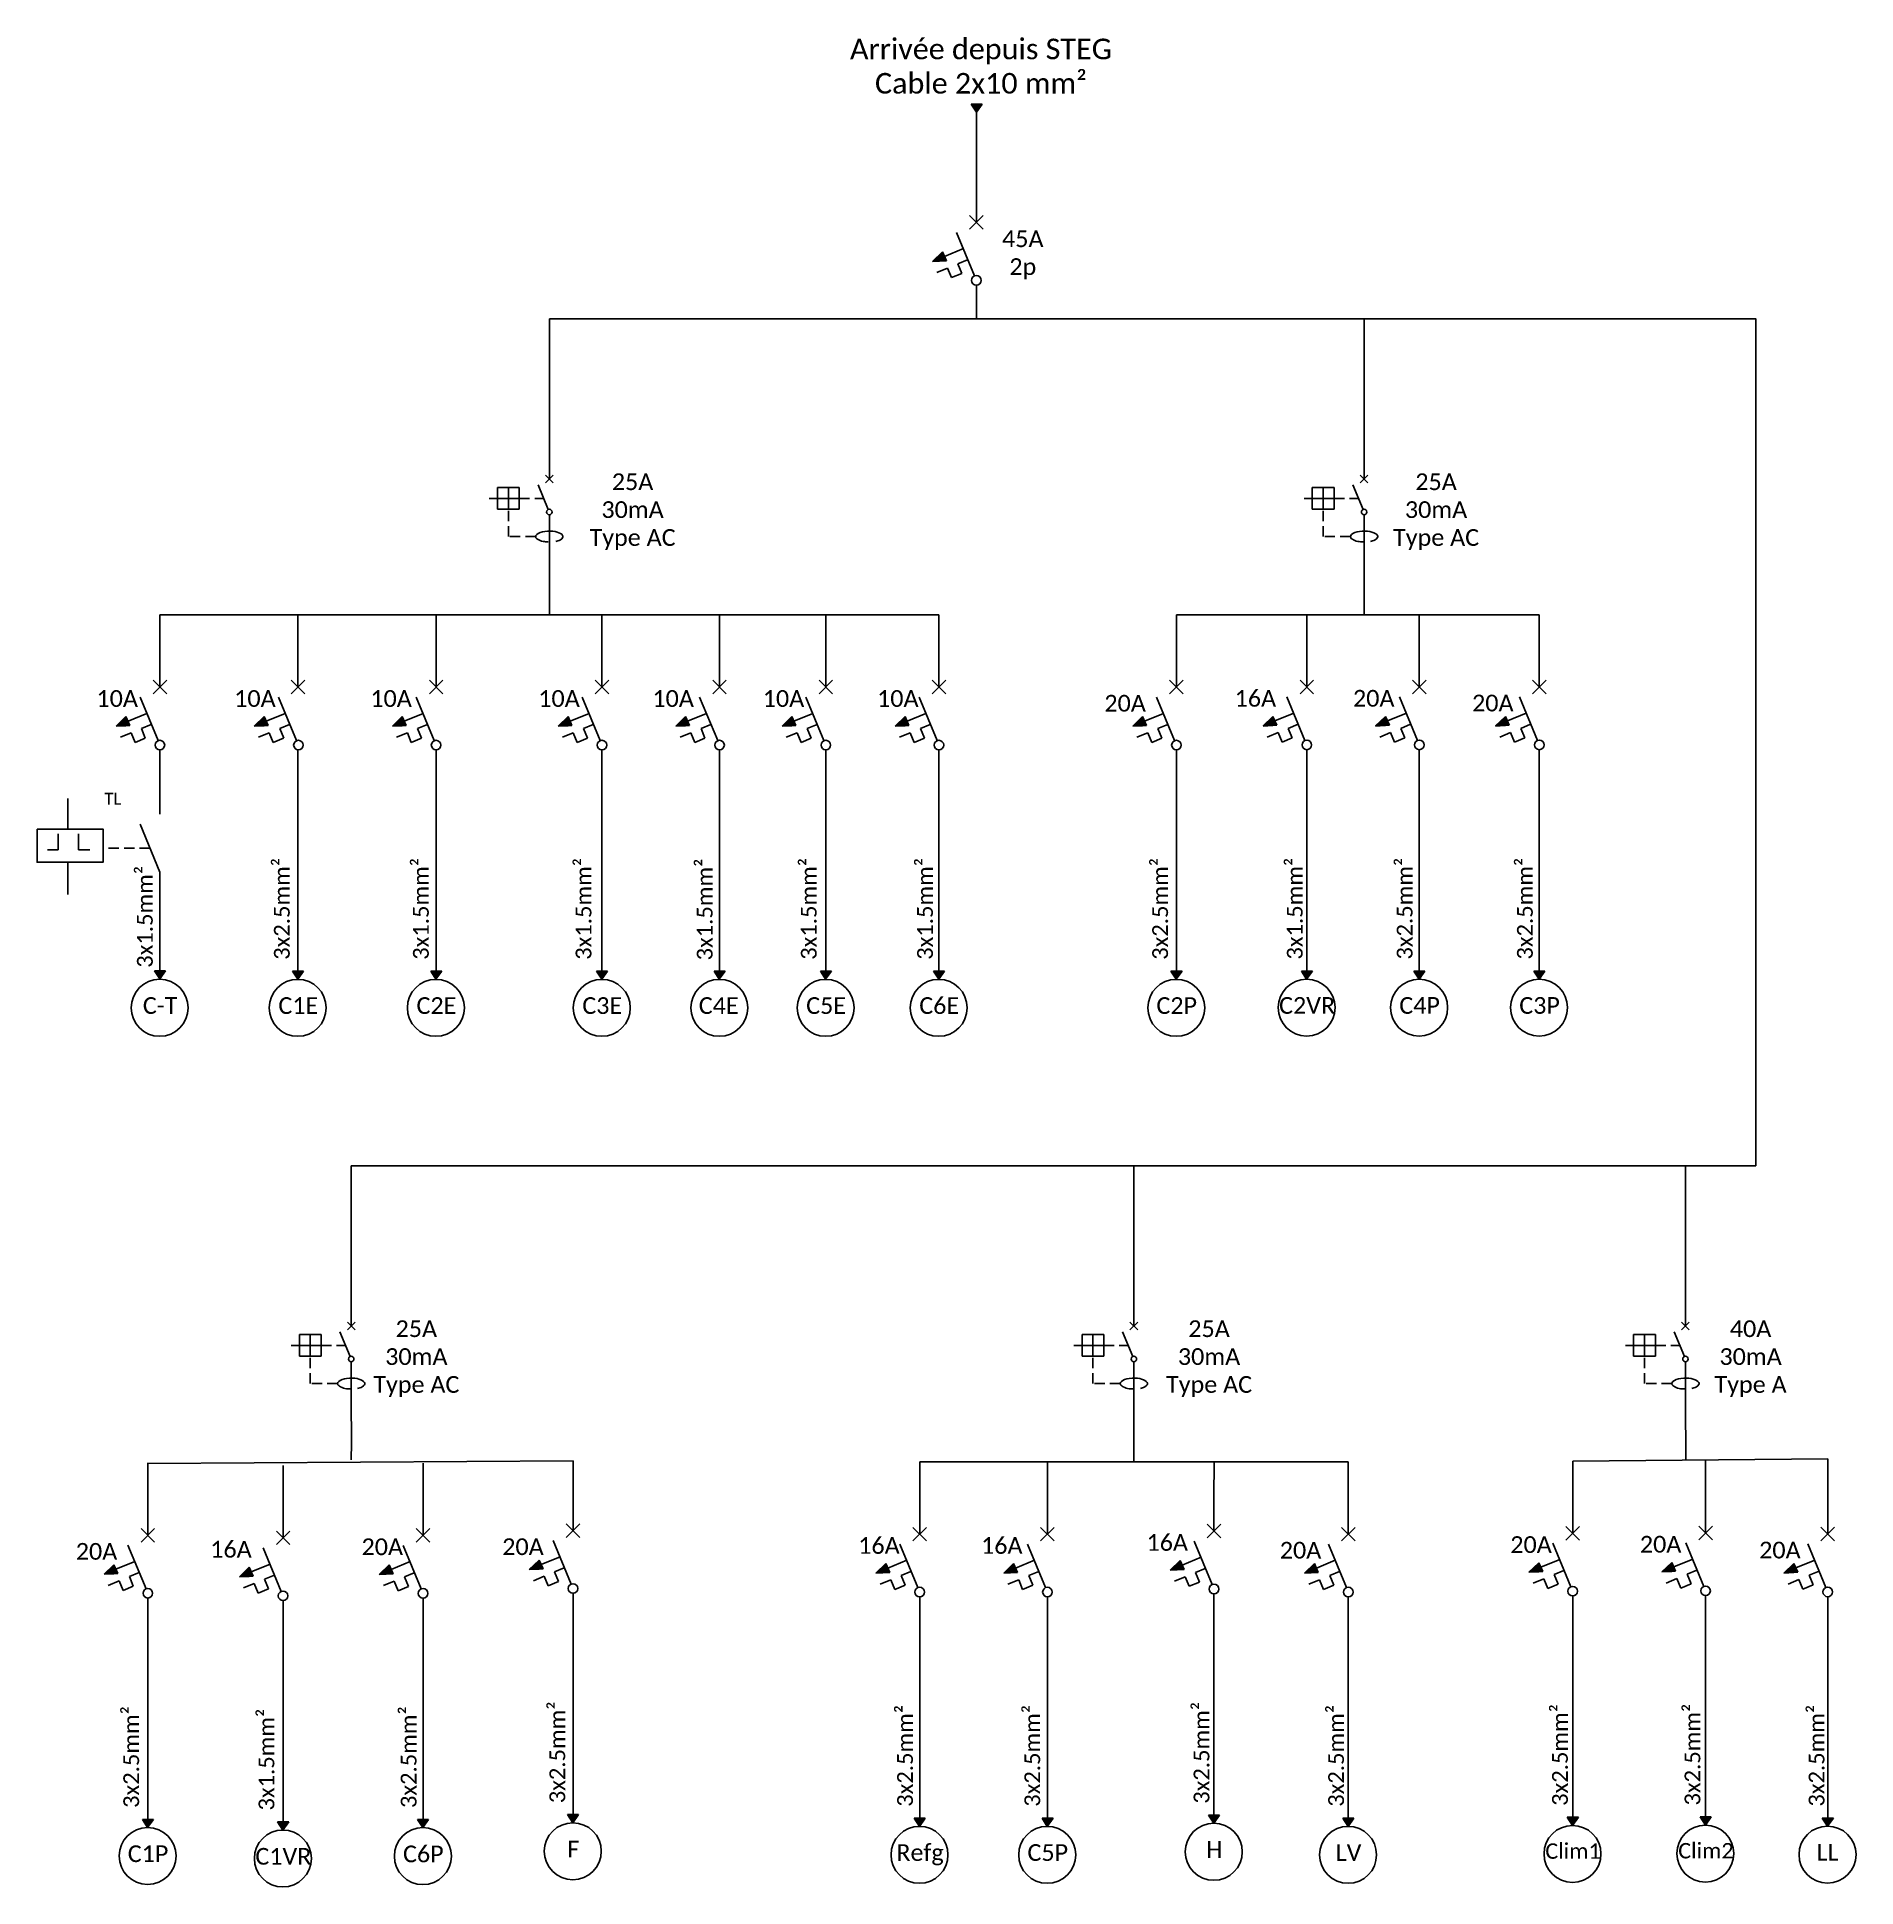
# Model space of a CAD drawing. Header units: millimetres. Extents: x -867 to 700, y 113 to 416.
# Drawn here: x 434.6 to 699.7, y 112.9 to 382.5 of the extents above; entities that cross this region are included whole.
import ezdxf

# ---------------------------------------------------------------- set-up
doc = ezdxf.new("R2010")
doc.units = ezdxf.units.MM
doc.header["$LTSCALE"] = 6
doc.linetypes.add('HIDDEN', pattern=[0.375, 0.25, -0.125])
doc.layers.add('07', color=7, linetype='Continuous')
doc.layers.add('SYMBOLES', color=7, linetype='Continuous')
doc.styles.add('style1', font='calibri.ttf')

msp = doc.modelspace()

# ---------------------------------------------------------------- texts
at = {"layer": '07', "insert": (548.09, 382.24), "char_height": 3, "attachment_point": 1, "style": 'style1'}
msp.add_mtext_dynamic_manual_height_columns('\\pxqc;Arrivée depuis STEG \\PCable 2x10 mm²', width=48.1886, gutter_width=4.74, heights=[0], dxfattribs=at)
at = {"layer": '07', "attachment_point": 2, "style": 'style1'}
for s, insert, char_height, width in [('45A\\P2p', (578.28, 354.3), 2.437, 13.6286), ('25A\\P30mA\\PType AC', (521.42, 318.89), 2.437, 17.8465), ('25A\\P30mA\\PType AC', (638.5, 318.89), 2.437, 17.8465), ('10A', (446.32, 287.3), 2.437, 4.5095), ('10A', (466.39, 287.3), 2.437, 4.5095), ('10A', (486.23, 287.3), 2.437, 4.5095), ('10A', (510.7, 287.3), 2.437, 4.5095), ('10A', (527.33, 287.3), 2.437, 4.5095), ('10A', (543.41, 287.3), 2.437, 4.5095), ('10A', (560.07, 287.3), 2.437, 4.5095), ('20A', (593.19, 286.61), 2.437, 4.5095), ('16A', (612.17, 287.33), 2.437, 4.5095), ('20A', (629.42, 287.33), 2.437, 4.5095), ('20A', (646.77, 286.64), 2.437, 4.5095), ('\\pxt0.28731;TL', (445.68, 272.34), 1.75, 5.5044), ('\\pxt0.28731;C6E', (566.1, 242.55), 2.437, 4.5095), ('\\pxt0.28731;C-T', (452.58, 242.56), 2.437, 4.5095), ('\\pxt0.28731;C1E', (472.71, 242.55), 2.437, 4.5095), ('\\pxt0.28731;C2E', (492.84, 242.55), 2.437, 4.5095), ('\\pxt0.28731;C3E', (517, 242.55), 2.437, 4.5095), ('\\pxt0.28731;C4E', (533.97, 242.55), 2.437, 4.5095), ('\\pxt0.28731;C5E', (549.62, 242.55), 2.437, 4.5095), ('\\pxt0.28731;C2P', (600.71, 242.55), 2.437, 4.5095), ('\\pxt0.28731;C2VR', (619.71, 242.57), 2.437, 4.5095), ('\\pxt0.28731;C4P', (636.1, 242.57), 2.437, 4.5095), ('\\pxt0.28731;C3P', (653.58, 242.57), 2.437, 4.5095), ('25A\\P30mA\\PType AC', (489.91, 195.46), 2.437, 17.8465), ('25A\\P30mA\\PType AC', (605.42, 195.46), 2.437, 17.8465), ('40A\\P30mA\\PType A', (684.33, 195.46), 2.437, 17.8465), ('20A', (443.31, 163.01), 2.437, 4.5095), ('16A', (462.9, 163.32), 2.437, 4.5095), ('20A', (484.95, 163.68), 2.437, 4.5095), ('20A', (505.45, 163.69), 2.437, 4.5095), ('16A', (557.32, 163.87), 2.437, 4.5095), ('16A', (575.22, 163.87), 2.437, 4.5095), ('16A', (599.33, 164.31), 2.437, 4.5095), ('20A', (618.75, 163.18), 2.437, 4.5095), ('20A', (652.34, 164), 2.437, 4.5095), ('20A', (671.22, 164.05), 2.437, 4.5095), ('20A', (688.6, 163.2), 2.437, 4.5095), ('\\pxt0.28731;C1P', (450.82, 118.95), 2.437, 4.5095), ('\\pxt0.28731;C6P', (490.93, 118.92), 2.437, 4.5095), ('\\pxt0.28731;F', (512.78, 119.63), 2.437, 4.5095), ('\\pxt0.28731;Refg', (563.3, 119.12), 2.437, 4.5095), ('\\pxt0.28731;C5P', (581.92, 119.12), 2.437, 4.5095), ('\\pxt0.28731;H', (606.18, 119.56), 2.437, 4.5095), ('\\pxt0.28731;LV', (625.75, 119.12), 2.437, 4.5095), ('\\pxt0.28731;Clim1', (658.45, 119.24), 2.25, 4.6346), ('\\pxt0.28731;Clim2', (677.82, 119.29), 2.25, 4.5095), ('\\pxt0.28731;LL', (695.53, 119.14), 2.437, 4.5095), ('\\pxt0.28731;C1VR', (470.54, 118.57), 2.437, 4.5095)]:
    msp.add_mtext(s, dxfattribs=dict(at, insert=insert, char_height=char_height, width=width))
at = {"layer": '07', "char_height": 2.3, "attachment_point": 1, "rotation": 90, "style": 'style1'}
for s, insert in [('3x1.5mm²', (449.2, 246.84)), ('3x2.5mm²', (469.16, 248)), ('3x1.5mm²', (489.42, 248)), ('3x1.5mm²', (513.12, 248)), ('3x1.5mm²', (530.78, 247.91)), ('3x1.5mm²', (545.94, 248)), ('3x1.5mm²', (562.88, 248)), ('3x2.5mm²', (597.14, 248)), ('3x1.5mm²', (616.76, 248.03)), ('3x2.5mm²', (632.77, 248.03)), ('3x2.5mm²', (650.29, 248.03)), ('3x2.5mm²', (447.21, 124.4)), ('3x1.5mm²', (466.92, 124.02)), ('3x2.5mm²', (487.64, 124.38)), ('3x2.5mm²', (509.3, 125.08)), ('3x2.5mm²', (559.97, 124.57)), ('3x2.5mm²', (578.51, 124.57)), ('3x2.5mm²', (603.17, 125.01)), ('3x2.5mm²', (622.78, 124.57)), ('3x2.5mm²', (655.4, 124.7)), ('3x2.5mm²', (674.71, 124.75)), ('3x2.5mm²', (692.79, 124.59))]:
    msp.add_mtext_dynamic_manual_height_columns(s, width=10.6704, gutter_width=4.74, heights=[0], dxfattribs=dict(at, insert=insert))

# ---------------------------------------------------------------- blocks, each defined once
blk = doc.blocks.new('*U110')
at = {"layer": 'SYMBOLES', "linetype": 'Continuous'}
for p, q in [((3229.1776, 1069.7375), (3229.1998, 1069.7473)), ((3229.2016, 1069.7128), (3229.1776, 1069.7375)), ((3229.1998, 1069.7473), (3229.2003, 1069.7375)), ((3229.2003, 1069.7375), (3229.2016, 1069.7128))]:
    blk.add_line(p, q, dxfattribs=at)
at = {"layer": 'SYMBOLES', "linetype": 'Continuous', "extrusion": (0, 0, -1)}
for points in [[(-3229.1998, 1069.7473), (-3229.2003, 1069.7375), (-3229.1776, 1069.7375)], [(-3229.1776, 1069.7375), (-3229.2003, 1069.7375), (-3229.2016, 1069.7128)]]:
    blk.add_solid(points, dxfattribs=at)
blk = doc.blocks.new('*U108')
at = {"layer": 'SYMBOLES', "linetype": 'Continuous'}
for p, q in [((3229.1776, 1069.7375), (3229.1998, 1069.7473)), ((3229.2016, 1069.7128), (3229.1776, 1069.7375)), ((3229.1998, 1069.7473), (3229.2003, 1069.7375)), ((3229.2003, 1069.7375), (3229.2016, 1069.7128))]:
    blk.add_line(p, q, dxfattribs=at)
at = {"layer": 'SYMBOLES', "linetype": 'Continuous', "extrusion": (0, 0, -1)}
for points in [[(-3229.1998, 1069.7473), (-3229.2003, 1069.7375), (-3229.1776, 1069.7375)], [(-3229.1776, 1069.7375), (-3229.2003, 1069.7375), (-3229.2016, 1069.7128)]]:
    blk.add_solid(points, dxfattribs=at)

# ---------------------------------------------------------------- hatches: boundary and pattern name
at = {"layer": '07'}
h = msp.add_hatch(color=256, dxfattribs=at)
h.dxf.hatch_style = 1
h.paths.add_polyline_path([(572.35, 372.72), (570.74, 372.72), (571.51, 371.53)])
h = msp.add_hatch(color=256, dxfattribs=at)
h.dxf.hatch_style = 1
h.paths.add_polyline_path([(452.51, 245.22), (453.36, 246.41), (451.75, 246.41)])
h = msp.add_hatch(color=256, dxfattribs=at)
h.dxf.hatch_style = 1
h.paths.add_polyline_path([(472.64, 245.16), (473.48, 246.34), (471.87, 246.34)])
h = msp.add_hatch(color=256, dxfattribs=at)
h.dxf.hatch_style = 1
h.paths.add_polyline_path([(492.77, 245.16), (493.61, 246.34), (492, 246.34)])
h = msp.add_hatch(color=256, dxfattribs=at)
h.dxf.hatch_style = 1
h.paths.add_polyline_path([(516.93, 245.16), (517.78, 246.34), (516.17, 246.34)])
h = msp.add_hatch(color=256, dxfattribs=at)
h.dxf.hatch_style = 1
h.paths.add_polyline_path([(534.06, 245.16), (534.91, 246.34), (533.29, 246.34)])
h = msp.add_hatch(color=256, dxfattribs=at)
h.dxf.hatch_style = 1
h.paths.add_polyline_path([(549.55, 245.16), (550.4, 246.34), (548.79, 246.34)])
h = msp.add_hatch(color=256, dxfattribs=at)
h.dxf.hatch_style = 1
h.paths.add_polyline_path([(566.03, 245.16), (566.88, 246.34), (565.27, 246.34)])
h = msp.add_hatch(color=256, dxfattribs=at)
h.dxf.hatch_style = 1
h.paths.add_polyline_path([(600.64, 245.16), (601.49, 246.34), (599.87, 246.34)])
h = msp.add_hatch(color=256, dxfattribs=at)
h.dxf.hatch_style = 1
h.paths.add_polyline_path([(619.64, 245.18), (620.48, 246.37), (618.87, 246.37)])
h = msp.add_hatch(color=256, dxfattribs=at)
h.dxf.hatch_style = 1
h.paths.add_polyline_path([(636.04, 245.18), (636.88, 246.37), (635.27, 246.37)])
h = msp.add_hatch(color=256, dxfattribs=at)
h.dxf.hatch_style = 1
h.paths.add_polyline_path([(653.51, 245.18), (654.36, 246.37), (652.74, 246.37)])
h = msp.add_hatch(color=256, dxfattribs=at)
h.dxf.hatch_style = 1
h.paths.add_polyline_path([(450.76, 121.56), (451.6, 122.74), (449.99, 122.74)])
h = msp.add_hatch(color=256, dxfattribs=at)
h.dxf.hatch_style = 1
h.paths.add_polyline_path([(470.47, 121.18), (471.31, 122.37), (469.7, 122.37)])
h = msp.add_hatch(color=256, dxfattribs=at)
h.dxf.hatch_style = 1
h.paths.add_polyline_path([(490.86, 121.53), (491.7, 122.72), (490.09, 122.72)])
h = msp.add_hatch(color=256, dxfattribs=at)
h.dxf.hatch_style = 1
h.paths.add_polyline_path([(512.71, 122.24), (513.56, 123.43), (511.94, 123.43)])
h = msp.add_hatch(color=256, dxfattribs=at)
h.dxf.hatch_style = 1
h.paths.add_polyline_path([(563.23, 121.72), (564.07, 122.91), (562.46, 122.91)])
h = msp.add_hatch(color=256, dxfattribs=at)
h.dxf.hatch_style = 1
h.paths.add_polyline_path([(581.85, 121.72), (582.69, 122.91), (581.08, 122.91)])
h = msp.add_hatch(color=256, dxfattribs=at)
h.dxf.hatch_style = 1
h.paths.add_polyline_path([(606.11, 122.17), (606.96, 123.35), (605.35, 123.35)])
h = msp.add_hatch(color=256, dxfattribs=at)
h.dxf.hatch_style = 1
h.paths.add_polyline_path([(625.68, 121.72), (626.52, 122.91), (624.91, 122.91)])
h = msp.add_hatch(color=256, dxfattribs=at)
h.dxf.hatch_style = 1
h.paths.add_polyline_path([(658.39, 121.85), (659.23, 123.04), (657.62, 123.04)])
h = msp.add_hatch(color=256, dxfattribs=at)
h.dxf.hatch_style = 1
h.paths.add_polyline_path([(677.75, 121.9), (678.59, 123.09), (676.98, 123.09)])
h = msp.add_hatch(color=256, dxfattribs=at)
h.dxf.hatch_style = 1
h.paths.add_polyline_path([(695.54, 121.75), (696.39, 122.93), (694.78, 122.93)])

# ---------------------------------------------------------------- linework, layer by layer
for p, q in [((572.35, 372.72), (570.74, 372.72)), ((571.51, 371.53), (570.74, 372.72)), ((571.51, 372.72), (572.35, 372.72)), ((572.35, 372.72), (571.51, 371.53)), ((571.51, 360.36), (571.51, 371.53)), ((577.78, 341.43), (509.29, 341.43)), ((509.29, 341.43), (509.29, 327.75)), ((612.21, 341.43), (577.78, 341.43)), ((628.01, 327.75), (628.01, 341.43)), ((509.29, 307.3), (509.3, 301.05)), ((628.01, 307.3), (628.02, 301.05)), ((509.3, 301.05), (509.3, 298.27)), ((628.02, 301.05), (628.02, 298.27)), ((452.54, 298.27), (566.06, 298.27)), ((452.54, 292.63), (452.54, 298.27)), ((472.66, 292.63), (472.66, 298.27)), ((492.79, 292.63), (492.79, 298.27)), ((516.96, 292.63), (516.96, 298.27)), ((534.09, 292.63), (534.09, 298.27)), ((549.58, 292.63), (549.58, 298.27)), ((566.06, 292.63), (566.06, 298.27)), ((600.68, 298.27), (600.67, 292.63)), ((600.68, 298.27), (653.54, 298.27)), ((619.67, 292.65), (619.67, 298.29)), ((636.06, 292.65), (636.06, 298.29)), ((653.54, 292.65), (653.54, 298.29)), ((452.54, 278.59), (452.54, 269.22)), ((439.12, 271.51), (439.12, 267.04)), ((437.74, 266.35), (437.74, 264.03)), ((440.68, 266.35), (440.68, 264.03)), ((437.74, 264.03), (436.18, 264.03)), ((439.12, 262.21), (439.12, 257.54)), ((440.68, 264.03), (442.33, 264.03)), ((452.54, 260.78), (452.54, 246.42)), ((453.36, 246.41), (451.75, 246.41)), ((452.51, 245.22), (451.75, 246.41)), ((452.51, 246.41), (453.36, 246.41)), ((453.36, 246.41), (452.51, 245.22)), ((473.48, 246.34), (471.87, 246.34)), ((472.64, 245.16), (471.87, 246.34)), ((472.64, 246.34), (473.48, 246.34)), ((473.48, 246.34), (472.64, 245.16)), ((493.61, 246.34), (492, 246.34)), ((492.77, 245.16), (492, 246.34)), ((492.77, 246.34), (493.61, 246.34)), ((493.61, 246.34), (492.77, 245.16)), ((517.78, 246.34), (516.17, 246.34)), ((516.93, 245.16), (516.17, 246.34)), ((516.93, 246.34), (517.78, 246.34)), ((517.78, 246.34), (516.93, 245.16)), ((534.91, 246.34), (533.29, 246.34)), ((534.06, 245.16), (533.29, 246.34)), ((534.06, 246.34), (534.91, 246.34)), ((534.91, 246.34), (534.06, 245.16)), ((550.4, 246.34), (548.79, 246.34)), ((549.55, 245.16), (548.79, 246.34)), ((549.55, 246.34), (550.4, 246.34)), ((550.4, 246.34), (549.55, 245.16)), ((566.88, 246.34), (565.27, 246.34)), ((566.03, 245.16), (565.27, 246.34)), ((566.03, 246.34), (566.88, 246.34)), ((566.88, 246.34), (566.03, 245.16)), ((601.49, 246.34), (599.87, 246.34)), ((600.64, 245.16), (599.87, 246.34)), ((600.64, 246.34), (601.49, 246.34)), ((601.49, 246.34), (600.64, 245.16)), ((620.48, 246.37), (618.87, 246.37)), ((619.64, 245.18), (618.87, 246.37)), ((619.64, 246.37), (620.48, 246.37)), ((620.48, 246.37), (619.64, 245.18)), ((636.88, 246.37), (635.27, 246.37)), ((636.04, 245.18), (635.27, 246.37)), ((636.04, 246.37), (636.88, 246.37)), ((636.88, 246.37), (636.04, 245.18)), ((654.36, 246.37), (652.74, 246.37)), ((653.51, 245.18), (652.74, 246.37)), ((653.51, 246.37), (654.36, 246.37)), ((654.36, 246.37), (653.51, 245.18)), ((480.42, 218), (480.42, 204.32)), ((594.47, 218), (594.47, 204.32)), ((674.84, 218), (674.84, 204.32)), ((480.42, 183.86), (480.44, 177.62)), ((594.47, 183.86), (594.48, 177.62)), ((674.84, 183.86), (674.91, 175.09)), ((480.44, 177.62), (480.43, 175.11)), ((594.48, 177.62), (594.48, 174.84)), ((658.41, 174.96), (695.59, 175.26)), ((695.59, 175.26), (695.57, 169.22)), ((450.8, 174.67), (450.78, 169.03)), ((450.8, 174.6), (512.74, 174.99)), ((470.49, 168.65), (470.49, 174.29)), ((490.89, 169), (490.89, 174.64)), ((512.74, 169.71), (512.74, 174.99)), ((563.26, 174.84), (625.71, 174.84)), ((563.26, 169.2), (563.26, 174.84)), ((581.87, 169.2), (581.87, 174.84)), ((606.15, 174.84), (606.14, 169.64)), ((625.71, 169.2), (625.71, 174.84)), ((658.41, 169.32), (658.41, 174.96)), ((677.77, 169.37), (677.77, 175.01)), ((451.6, 122.74), (449.99, 122.74)), ((450.76, 121.56), (449.99, 122.74)), ((450.76, 122.74), (451.6, 122.74)), ((451.6, 122.74), (450.76, 121.56)), ((471.31, 122.37), (469.7, 122.37)), ((470.47, 121.18), (469.7, 122.37)), ((470.47, 122.37), (471.31, 122.37)), ((471.31, 122.37), (470.47, 121.18)), ((491.7, 122.72), (490.09, 122.72)), ((490.86, 121.53), (490.09, 122.72)), ((490.86, 122.72), (491.7, 122.72)), ((491.7, 122.72), (490.86, 121.53)), ((513.56, 123.43), (511.94, 123.43)), ((512.71, 122.24), (511.94, 123.43)), ((512.71, 123.43), (513.56, 123.43)), ((513.56, 123.43), (512.71, 122.24)), ((564.07, 122.91), (562.46, 122.91)), ((563.23, 121.72), (562.46, 122.91)), ((563.23, 122.91), (564.07, 122.91)), ((564.07, 122.91), (563.23, 121.72)), ((582.69, 122.91), (581.08, 122.91)), ((581.85, 121.72), (581.08, 122.91)), ((581.85, 122.91), (582.69, 122.91)), ((582.69, 122.91), (581.85, 121.72)), ((606.96, 123.35), (605.35, 123.35)), ((606.11, 122.17), (605.35, 123.35)), ((606.11, 123.35), (606.96, 123.35)), ((606.96, 123.35), (606.11, 122.17)), ((626.52, 122.91), (624.91, 122.91)), ((625.68, 121.72), (624.91, 122.91)), ((625.68, 122.91), (626.52, 122.91)), ((626.52, 122.91), (625.68, 121.72)), ((659.23, 123.04), (657.62, 123.04)), ((658.39, 121.85), (657.62, 123.04)), ((658.39, 123.04), (659.23, 123.04)), ((659.23, 123.04), (658.39, 121.85)), ((678.59, 123.09), (676.98, 123.09)), ((677.75, 121.9), (676.98, 123.09)), ((677.75, 123.09), (678.59, 123.09)), ((678.59, 123.09), (677.75, 121.9)), ((696.39, 122.93), (694.78, 122.93)), ((695.54, 121.75), (694.78, 122.93)), ((695.54, 122.93), (696.39, 122.93)), ((696.39, 122.93), (695.54, 121.75))]:
    msp.add_line(p, q, dxfattribs=at)
for points in [[(636.2, 218), (685.09, 218), (685.09, 341.43), (612.21, 341.43)], [(636.2, 218), (480.42, 218)]]:
    msp.add_lwpolyline(points, dxfattribs=at)
msp.add_lwpolyline([(434.64, 267.04), (444.26, 267.04), (444.26, 262.21), (434.64, 262.21)], close=True, dxfattribs=at)
for centre in [(452.51, 241.01), (472.63, 241), (492.76, 241), (516.93, 241), (534.06, 241), (549.55, 241), (566.03, 241), (600.64, 241), (619.64, 241.03), (636.03, 241.03), (653.51, 241.03), (450.75, 117.4), (490.86, 117.38), (512.71, 118.09), (563.23, 117.57), (581.84, 117.57), (606.11, 118.01), (625.68, 117.57), (658.38, 117.7), (677.74, 117.75), (695.54, 117.6), (470.46, 117.03)]:
    msp.add_circle(centre, 4.15, dxfattribs=at)
at = {"layer": 'SYMBOLES'}
for p, q in [((571.51, 355.47), (571.51, 360.36)), ((572.5, 354.48), (570.52, 356.46)), ((570.52, 354.48), (572.5, 356.46)), ((571.24, 347.67), (568.61, 354.01)), ((565.13, 349.78), (566.57, 351.18)), ((566.57, 351.18), (567.14, 349.88)), ((566.86, 350.51), (569.62, 351.65)), ((567.14, 349.88), (565.13, 349.78)), ((565.75, 348.17), (567.32, 348.82)), ((567.9, 347.42), (567.32, 348.82)), ((567.9, 347.42), (569.39, 348.04)), ((568.81, 349.44), (570.23, 350.03)), ((569.39, 348.04), (568.81, 349.44)), ((571.51, 341.43), (571.51, 346.33)), ((509.29, 318.06), (509.29, 327.75)), ((628.01, 318.06), (628.01, 327.75)), ((508.72, 317.5), (509.85, 318.62)), ((509.85, 317.5), (508.72, 318.62)), ((627.45, 317.5), (628.57, 318.62)), ((628.57, 317.5), (627.45, 318.62)), ((501.73, 313.65), (501.73, 316.83)), ((501.73, 316.83), (504.91, 316.83)), ((503.32, 313.65), (503.32, 316.83)), ((504.91, 316.83), (504.91, 313.65)), ((509.13, 313.62), (507.64, 317.23)), ((620.46, 313.65), (620.46, 316.83)), ((620.46, 316.83), (623.64, 316.83)), ((622.05, 313.65), (622.05, 316.83)), ((623.64, 316.83), (623.64, 313.65)), ((627.86, 313.62), (626.36, 317.23)), ((501.73, 315.24), (500.54, 315.24)), ((504.91, 315.24), (501.73, 315.24)), ((504.91, 313.65), (501.73, 313.65)), ((509.29, 307.3), (509.29, 312.86)), ((620.46, 315.24), (619.26, 315.24)), ((623.64, 315.24), (620.46, 315.24)), ((623.64, 313.65), (620.46, 313.65)), ((628.01, 307.3), (628.01, 312.86)), ((507.47, 309.99), (507.67, 310.13)), ((507.67, 310.13), (507.94, 310.27)), ((507.94, 310.27), (508.28, 310.37)), ((508.28, 310.37), (508.61, 310.43)), ((508.61, 310.43), (509.03, 310.47)), ((509.03, 310.47), (509.29, 310.46)), ((509.29, 310.46), (509.59, 310.47)), ((509.59, 310.47), (509.8, 310.45)), ((509.8, 310.45), (510.13, 310.4)), ((510.13, 310.4), (510.41, 310.34)), ((510.41, 310.34), (510.69, 310.24)), ((510.69, 310.24), (510.9, 310.14)), ((510.9, 310.14), (511.09, 310.01)), ((626.19, 309.99), (626.39, 310.13)), ((626.39, 310.13), (626.66, 310.27)), ((626.66, 310.27), (627, 310.37)), ((627, 310.37), (627.33, 310.43)), ((627.33, 310.43), (627.75, 310.47)), ((627.75, 310.47), (628.01, 310.46)), ((628.01, 310.46), (628.31, 310.47)), ((628.31, 310.47), (628.52, 310.45)), ((628.52, 310.45), (628.85, 310.4)), ((628.85, 310.4), (629.14, 310.34)), ((629.14, 310.34), (629.41, 310.24)), ((629.41, 310.24), (629.62, 310.14)), ((629.62, 310.14), (629.81, 310.01)), ((507.3, 309.68), (507.33, 309.84)), ((507.34, 309.51), (507.3, 309.68)), ((507.33, 309.84), (507.47, 309.99)), ((507.46, 309.37), (507.34, 309.51)), ((507.58, 309.28), (507.46, 309.37)), ((507.74, 309.19), (507.58, 309.28)), ((507.95, 309.09), (507.74, 309.19)), ((508.15, 309.03), (507.95, 309.09)), ((508.38, 308.97), (508.15, 309.03)), ((508.59, 308.94), (508.38, 308.97)), ((508.75, 308.91), (508.59, 308.94)), ((508.91, 308.9), (508.75, 308.91)), ((509.13, 308.89), (508.91, 308.9)), ((510.52, 309.06), (510.23, 308.98)), ((510.71, 309.13), (510.52, 309.06)), ((510.9, 309.22), (510.71, 309.13)), ((511.1, 309.36), (510.9, 309.22)), ((511.09, 310.01), (511.23, 309.85)), ((511.21, 309.48), (511.1, 309.36)), ((511.27, 309.62), (511.21, 309.48)), ((511.23, 309.85), (511.27, 309.73)), ((511.27, 309.73), (511.27, 309.62)), ((626.02, 309.68), (626.06, 309.84)), ((626.06, 309.51), (626.02, 309.68)), ((626.06, 309.84), (626.19, 309.99)), ((626.18, 309.37), (626.06, 309.51)), ((626.3, 309.28), (626.18, 309.37)), ((626.46, 309.19), (626.3, 309.28)), ((626.67, 309.09), (626.46, 309.19)), ((626.87, 309.03), (626.67, 309.09)), ((627.1, 308.97), (626.87, 309.03)), ((627.31, 308.94), (627.1, 308.97)), ((627.48, 308.91), (627.31, 308.94)), ((627.64, 308.9), (627.48, 308.91)), ((627.86, 308.89), (627.64, 308.9)), ((629.24, 309.06), (628.95, 308.98)), ((629.43, 309.13), (629.24, 309.06)), ((629.62, 309.22), (629.43, 309.13)), ((629.82, 309.36), (629.62, 309.22)), ((629.81, 310.01), (629.95, 309.85)), ((629.94, 309.48), (629.82, 309.36)), ((629.99, 309.62), (629.94, 309.48)), ((629.95, 309.85), (629.99, 309.73)), ((629.99, 309.73), (629.99, 309.62)), ((452.54, 287.74), (452.54, 292.63)), ((472.66, 287.74), (472.66, 292.63)), ((492.79, 287.74), (492.79, 292.63)), ((516.96, 287.74), (516.96, 292.63)), ((534.09, 287.74), (534.09, 292.63)), ((549.58, 287.74), (549.58, 292.63)), ((566.06, 287.74), (566.06, 292.63)), ((600.67, 287.74), (600.67, 292.63)), ((619.67, 287.76), (619.67, 292.65)), ((636.06, 287.76), (636.06, 292.65)), ((653.54, 287.76), (653.54, 292.65)), ((453.53, 286.75), (451.55, 288.73)), ((451.55, 286.75), (453.53, 288.73)), ((473.65, 286.75), (471.68, 288.73)), ((471.68, 286.75), (473.65, 288.73)), ((493.78, 286.75), (491.81, 288.73)), ((491.81, 286.75), (493.78, 288.73)), ((517.95, 286.75), (515.97, 288.73)), ((515.97, 286.75), (517.95, 288.73)), ((535.08, 286.75), (533.1, 288.73)), ((533.1, 286.75), (535.08, 288.73)), ((550.57, 286.75), (548.59, 288.73)), ((548.59, 286.75), (550.57, 288.73)), ((567.05, 286.75), (565.07, 288.73)), ((565.07, 286.75), (567.05, 288.73)), ((601.66, 286.75), (599.68, 288.73)), ((599.68, 286.75), (601.66, 288.73)), ((620.65, 286.77), (618.68, 288.75)), ((618.68, 286.77), (620.65, 288.75)), ((637.05, 286.77), (635.07, 288.75)), ((635.07, 286.77), (637.05, 288.75)), ((654.53, 286.77), (652.55, 288.75)), ((652.55, 286.77), (654.53, 288.75)), ((452.27, 279.94), (449.65, 286.28)), ((472.46, 279.94), (469.83, 286.28)), ((492.53, 279.94), (489.9, 286.28)), ((516.69, 279.94), (514.07, 286.28)), ((533.82, 279.94), (531.19, 286.28)), ((549.31, 279.94), (546.68, 286.28)), ((565.79, 279.94), (563.17, 286.28)), ((600.4, 279.94), (597.77, 286.28)), ((619.4, 279.96), (616.77, 286.31)), ((635.79, 279.96), (633.17, 286.31)), ((653.27, 279.96), (650.64, 286.31)), ((446.17, 282.05), (447.6, 283.45)), ((447.6, 283.45), (448.17, 282.15)), ((447.9, 282.78), (450.65, 283.92)), ((466.29, 282.05), (467.73, 283.45)), ((467.73, 283.45), (468.3, 282.15)), ((468.02, 282.78), (470.78, 283.92)), ((486.42, 282.05), (487.86, 283.45)), ((487.86, 283.45), (488.43, 282.15)), ((488.15, 282.78), (490.91, 283.92)), ((510.59, 282.05), (512.02, 283.45)), ((512.02, 283.45), (512.59, 282.15)), ((512.32, 282.78), (515.07, 283.92)), ((527.71, 282.05), (529.15, 283.45)), ((529.15, 283.45), (529.72, 282.15)), ((529.44, 282.78), (532.2, 283.92)), ((543.21, 282.05), (544.64, 283.45)), ((544.64, 283.45), (545.21, 282.15)), ((544.93, 282.78), (547.69, 283.92)), ((559.69, 282.05), (561.12, 283.45)), ((561.12, 283.45), (561.69, 282.15)), ((561.42, 282.78), (564.17, 283.92)), ((594.29, 282.05), (595.73, 283.45)), ((595.73, 283.45), (596.3, 282.15)), ((596.02, 282.78), (598.78, 283.92)), ((613.29, 282.07), (614.73, 283.47)), ((614.73, 283.47), (615.3, 282.18)), ((615.02, 282.81), (617.78, 283.95)), ((629.69, 282.07), (631.12, 283.47)), ((631.12, 283.47), (631.69, 282.18)), ((631.42, 282.81), (634.17, 283.95)), ((647.16, 282.07), (648.6, 283.47)), ((648.6, 283.47), (649.17, 282.18)), ((648.89, 282.81), (651.65, 283.95)), ((448.17, 282.15), (446.17, 282.05)), ((446.78, 280.44), (448.35, 281.09)), ((448.93, 279.69), (448.35, 281.09)), ((449.84, 281.71), (451.26, 282.3)), ((450.42, 280.31), (449.84, 281.71)), ((468.3, 282.15), (466.29, 282.05)), ((466.91, 280.44), (468.47, 281.09)), ((469.05, 279.69), (468.47, 281.09)), ((470.03, 281.71), (471.45, 282.3)), ((470.61, 280.31), (470.03, 281.71)), ((488.43, 282.15), (486.42, 282.05)), ((487.04, 280.44), (488.6, 281.09)), ((489.18, 279.69), (488.6, 281.09)), ((490.1, 281.71), (491.52, 282.3)), ((490.68, 280.31), (490.1, 281.71)), ((512.59, 282.15), (510.59, 282.05)), ((511.2, 280.44), (512.77, 281.09)), ((513.35, 279.69), (512.77, 281.09)), ((514.26, 281.71), (515.69, 282.3)), ((514.85, 280.31), (514.26, 281.71)), ((529.72, 282.15), (527.71, 282.05)), ((528.33, 280.44), (529.9, 281.09)), ((530.48, 279.69), (529.9, 281.09)), ((531.39, 281.71), (532.81, 282.3)), ((531.97, 280.31), (531.39, 281.71)), ((545.21, 282.15), (543.21, 282.05)), ((543.82, 280.44), (545.39, 281.09)), ((545.97, 279.69), (545.39, 281.09)), ((546.88, 281.71), (548.3, 282.3)), ((547.46, 280.31), (546.88, 281.71)), ((561.69, 282.15), (559.69, 282.05)), ((560.3, 280.44), (561.87, 281.09)), ((562.45, 279.69), (561.87, 281.09)), ((563.36, 281.71), (564.79, 282.3)), ((563.95, 280.31), (563.36, 281.71)), ((596.3, 282.15), (594.29, 282.05)), ((594.91, 280.44), (596.48, 281.09)), ((597.06, 279.69), (596.48, 281.09)), ((597.97, 281.71), (599.39, 282.3)), ((598.55, 280.31), (597.97, 281.71)), ((615.3, 282.18), (613.29, 282.07)), ((613.91, 280.47), (615.47, 281.12)), ((616.06, 279.71), (615.47, 281.12)), ((616.97, 281.73), (618.39, 282.32)), ((617.55, 280.33), (616.97, 281.73)), ((631.69, 282.18), (629.69, 282.07)), ((630.3, 280.47), (631.87, 281.12)), ((632.45, 279.71), (631.87, 281.12)), ((633.36, 281.73), (634.79, 282.32)), ((633.95, 280.33), (633.36, 281.73)), ((649.17, 282.18), (647.16, 282.07)), ((647.78, 280.47), (649.35, 281.12)), ((649.93, 279.71), (649.35, 281.12)), ((650.84, 281.73), (652.26, 282.32)), ((651.42, 280.33), (650.84, 281.73)), ((448.93, 279.69), (450.42, 280.31)), ((469.05, 279.69), (470.55, 280.31)), ((472.66, 245.17), (472.66, 278.59)), ((489.18, 279.69), (490.68, 280.31)), ((492.79, 245.17), (492.79, 278.59)), ((513.35, 279.69), (514.85, 280.31)), ((516.96, 245.17), (516.96, 278.59)), ((530.48, 279.69), (531.97, 280.31)), ((534.09, 245.17), (534.09, 278.59)), ((545.97, 279.69), (547.46, 280.31)), ((549.58, 245.17), (549.58, 278.59)), ((562.45, 279.69), (563.95, 280.31)), ((566.06, 245.17), (566.06, 278.59)), ((597.06, 279.69), (598.55, 280.31)), ((600.67, 245.17), (600.67, 278.59)), ((616.06, 279.71), (617.55, 280.33)), ((619.67, 245.2), (619.67, 278.62)), ((632.45, 279.71), (633.95, 280.33)), ((636.06, 245.2), (636.06, 278.62)), ((649.93, 279.71), (651.42, 280.33)), ((653.54, 245.2), (653.54, 278.62)), ((452.54, 260.78), (449.65, 267.77)), ((480.42, 194.63), (480.42, 204.32)), ((594.47, 194.63), (594.47, 204.32)), ((674.84, 194.63), (674.84, 204.32)), ((479.86, 194.06), (480.99, 195.19)), ((480.99, 194.06), (479.86, 195.19)), ((593.9, 194.06), (595.03, 195.19)), ((595.03, 194.06), (593.9, 195.19)), ((674.28, 194.06), (675.4, 195.19)), ((675.4, 194.06), (674.28, 195.19)), ((472.87, 191.81), (471.68, 191.81)), ((472.87, 190.22), (472.87, 193.4)), ((472.87, 193.4), (476.05, 193.4)), ((476.05, 191.81), (472.87, 191.81)), ((474.46, 190.22), (474.46, 193.4)), ((476.05, 193.4), (476.05, 190.22)), ((480.27, 190.19), (478.78, 193.8)), ((586.92, 191.81), (585.72, 191.81)), ((586.92, 190.22), (586.92, 193.4)), ((586.92, 193.4), (590.09, 193.4)), ((590.09, 191.81), (586.92, 191.81)), ((588.5, 190.22), (588.5, 193.4)), ((590.09, 193.4), (590.09, 190.22)), ((594.31, 190.19), (592.82, 193.8)), ((667.29, 191.81), (666.09, 191.81)), ((667.29, 190.22), (667.29, 193.4)), ((667.29, 193.4), (670.47, 193.4)), ((670.47, 191.81), (667.29, 191.81)), ((668.88, 190.22), (668.88, 193.4)), ((670.47, 193.4), (670.47, 190.22)), ((674.69, 190.19), (673.19, 193.8)), ((476.05, 190.22), (472.87, 190.22)), ((480.42, 183.86), (480.42, 189.43)), ((590.09, 190.22), (586.92, 190.22)), ((594.47, 183.86), (594.47, 189.43)), ((670.47, 190.22), (667.29, 190.22)), ((674.84, 183.86), (674.84, 189.43)), ((478.44, 186.25), (478.47, 186.4)), ((478.48, 186.08), (478.44, 186.24)), ((478.47, 186.4), (478.61, 186.56)), ((478.6, 185.94), (478.48, 186.08)), ((478.61, 186.56), (478.8, 186.7)), ((478.8, 186.7), (479.08, 186.83)), ((479.08, 186.83), (479.42, 186.94)), ((479.42, 186.94), (479.75, 187)), ((479.75, 187), (480.17, 187.04)), ((480.17, 187.04), (480.42, 187.03)), ((480.42, 187.03), (480.72, 187.03)), ((480.72, 187.03), (480.93, 187.02)), ((480.93, 187.02), (481.27, 186.97)), ((481.27, 186.97), (481.55, 186.9)), ((481.55, 186.9), (481.83, 186.81)), ((481.83, 186.81), (482.04, 186.71)), ((482.04, 186.71), (482.22, 186.57)), ((482.22, 186.57), (482.37, 186.42)), ((482.35, 186.05), (482.23, 185.93)), ((482.41, 186.19), (482.35, 186.05)), ((482.37, 186.42), (482.41, 186.29)), ((482.41, 186.29), (482.41, 186.19)), ((592.48, 186.25), (592.51, 186.4)), ((592.52, 186.08), (592.48, 186.24)), ((592.51, 186.4), (592.65, 186.56)), ((592.64, 185.94), (592.52, 186.08)), ((592.65, 186.56), (592.85, 186.7)), ((592.85, 186.7), (593.12, 186.83)), ((593.12, 186.83), (593.46, 186.94)), ((593.46, 186.94), (593.79, 187)), ((593.79, 187), (594.21, 187.04)), ((594.21, 187.04), (594.47, 187.03)), ((594.47, 187.03), (594.77, 187.03)), ((594.77, 187.03), (594.98, 187.02)), ((594.98, 187.02), (595.31, 186.97)), ((595.31, 186.97), (595.59, 186.9)), ((595.59, 186.9), (595.87, 186.81)), ((595.87, 186.81), (596.08, 186.71)), ((596.08, 186.71), (596.27, 186.57)), ((596.27, 186.57), (596.41, 186.42)), ((596.39, 186.05), (596.28, 185.93)), ((596.45, 186.19), (596.39, 186.05)), ((596.41, 186.42), (596.45, 186.29)), ((596.45, 186.29), (596.45, 186.19)), ((672.85, 186.25), (672.89, 186.4)), ((672.89, 186.08), (672.85, 186.24)), ((672.89, 186.4), (673.02, 186.56)), ((673.01, 185.94), (672.89, 186.08)), ((673.02, 186.56), (673.22, 186.7)), ((673.22, 186.7), (673.49, 186.83)), ((673.49, 186.83), (673.83, 186.94)), ((673.83, 186.94), (674.16, 187)), ((674.16, 187), (674.58, 187.04)), ((674.58, 187.04), (674.84, 187.03)), ((674.84, 187.03), (675.14, 187.03)), ((675.14, 187.03), (675.35, 187.02)), ((675.35, 187.02), (675.68, 186.97)), ((675.68, 186.97), (675.97, 186.9)), ((675.97, 186.9), (676.24, 186.81)), ((676.24, 186.81), (676.45, 186.71)), ((676.45, 186.71), (676.64, 186.57)), ((676.64, 186.57), (676.78, 186.42)), ((676.76, 186.05), (676.65, 185.93)), ((676.82, 186.19), (676.76, 186.05)), ((676.78, 186.42), (676.82, 186.29)), ((676.82, 186.29), (676.82, 186.19)), ((478.72, 185.85), (478.6, 185.94)), ((478.87, 185.75), (478.72, 185.85)), ((479.09, 185.66), (478.87, 185.75)), ((479.28, 185.59), (479.09, 185.66)), ((479.51, 185.54), (479.28, 185.59)), ((479.72, 185.5), (479.51, 185.54)), ((479.89, 185.48), (479.72, 185.5)), ((480.05, 185.47), (479.89, 185.48)), ((480.27, 185.46), (480.05, 185.47)), ((481.66, 185.62), (481.36, 185.54)), ((481.85, 185.69), (481.66, 185.62)), ((482.04, 185.79), (481.85, 185.69)), ((482.23, 185.93), (482.04, 185.79)), ((592.76, 185.85), (592.64, 185.94)), ((592.92, 185.75), (592.76, 185.85)), ((593.13, 185.66), (592.92, 185.75)), ((593.33, 185.59), (593.13, 185.66)), ((593.56, 185.54), (593.33, 185.59)), ((593.77, 185.5), (593.56, 185.54)), ((593.93, 185.48), (593.77, 185.5)), ((594.09, 185.47), (593.93, 185.48)), ((594.31, 185.46), (594.09, 185.47)), ((595.7, 185.62), (595.41, 185.54)), ((595.89, 185.69), (595.7, 185.62)), ((596.08, 185.79), (595.89, 185.69)), ((596.28, 185.93), (596.08, 185.79)), ((673.13, 185.85), (673.01, 185.94)), ((673.29, 185.75), (673.13, 185.85)), ((673.5, 185.66), (673.29, 185.75)), ((673.7, 185.59), (673.5, 185.66)), ((673.93, 185.54), (673.7, 185.59)), ((674.14, 185.5), (673.93, 185.54)), ((674.31, 185.48), (674.14, 185.5)), ((674.47, 185.47), (674.31, 185.48)), ((674.69, 185.46), (674.47, 185.47)), ((676.07, 185.62), (675.78, 185.54)), ((676.26, 185.69), (676.07, 185.62)), ((676.45, 185.79), (676.26, 185.69)), ((676.65, 185.93), (676.45, 185.79)), ((450.78, 164.13), (450.78, 169.03)), ((470.49, 163.76), (470.49, 168.65)), ((490.89, 164.11), (490.89, 169)), ((512.74, 164.82), (512.74, 169.71)), ((563.26, 164.3), (563.26, 169.2)), ((581.87, 164.3), (581.87, 169.2)), ((606.14, 164.75), (606.14, 169.64)), ((625.71, 164.3), (625.71, 169.2)), ((658.41, 164.43), (658.41, 169.32)), ((677.77, 164.48), (677.77, 169.37)), ((695.57, 164.33), (695.57, 169.22)), ((451.77, 163.15), (449.79, 165.12)), ((449.79, 163.15), (451.77, 165.12)), ((471.48, 162.77), (469.51, 164.75)), ((469.51, 162.77), (471.48, 164.75)), ((491.87, 163.12), (489.9, 165.1)), ((489.9, 163.12), (491.87, 165.1)), ((513.73, 163.83), (511.75, 165.81)), ((511.75, 163.83), (513.73, 165.81)), ((564.24, 163.32), (562.27, 165.29)), ((562.27, 163.32), (564.24, 165.29)), ((582.86, 163.32), (580.88, 165.29)), ((580.88, 163.32), (582.86, 165.29)), ((607.13, 163.76), (605.15, 165.74)), ((605.15, 163.76), (607.13, 165.74)), ((626.7, 163.32), (624.72, 165.29)), ((624.72, 163.32), (626.7, 165.29)), ((659.4, 163.44), (657.42, 165.42)), ((657.42, 163.44), (659.4, 165.42)), ((678.76, 163.49), (676.78, 165.47)), ((676.78, 163.49), (678.76, 165.47)), ((696.56, 163.34), (694.58, 165.32)), ((694.58, 163.34), (696.56, 165.32)), ((450.52, 156.34), (447.89, 162.68)), ((470.23, 155.96), (467.6, 162.3)), ((490.62, 156.31), (487.99, 162.66)), ((512.47, 157.02), (509.84, 163.36)), ((562.99, 156.51), (560.36, 162.85)), ((581.61, 156.51), (578.98, 162.85)), ((605.87, 156.95), (603.24, 163.29)), ((625.44, 156.51), (622.81, 162.85)), ((658.14, 156.63), (655.52, 162.98)), ((677.51, 156.68), (674.88, 163.03)), ((695.3, 156.53), (692.68, 162.87)), ((444.41, 158.45), (445.85, 159.84)), ((445.85, 159.84), (446.42, 158.55)), ((446.14, 159.18), (448.9, 160.32)), ((464.12, 158.07), (465.56, 159.47)), ((465.56, 159.47), (466.13, 158.17)), ((465.85, 158.8), (468.61, 159.94)), ((484.51, 158.42), (485.95, 159.82)), ((485.95, 159.82), (486.52, 158.53)), ((486.24, 159.16), (489, 160.3)), ((506.36, 159.13), (507.8, 160.53)), ((508.37, 159.23), (506.36, 159.13)), ((507.8, 160.53), (508.37, 159.23)), ((508.09, 159.86), (510.85, 161.01)), ((510.04, 158.79), (511.46, 159.38)), ((558.32, 160.01), (558.89, 158.72)), ((558.61, 159.35), (561.37, 160.49)), ((575.5, 158.62), (576.94, 160.01)), ((576.94, 160.01), (577.51, 158.72)), ((577.23, 159.35), (579.99, 160.49)), ((599.77, 159.06), (601.2, 160.46)), ((601.77, 159.16), (599.77, 159.06)), ((601.2, 160.46), (601.77, 159.16)), ((601.5, 159.79), (604.25, 160.93)), ((603.44, 158.72), (604.86, 159.31)), ((619.33, 158.62), (620.77, 160.01)), ((620.77, 160.01), (621.34, 158.72)), ((621.06, 159.35), (623.82, 160.49)), ((652.04, 158.74), (653.47, 160.14)), ((653.47, 160.14), (654.04, 158.85)), ((653.77, 159.48), (656.52, 160.62)), ((671.4, 158.79), (672.84, 160.19)), ((672.84, 160.19), (673.41, 158.9)), ((673.13, 159.53), (675.89, 160.67)), ((689.2, 158.64), (690.63, 160.04)), ((690.63, 160.04), (691.2, 158.74)), ((690.93, 159.37), (693.68, 160.51)), ((446.42, 158.55), (444.41, 158.45)), ((445.02, 156.84), (446.59, 157.49)), ((447.17, 156.09), (446.59, 157.49)), ((447.17, 156.09), (448.67, 156.7)), ((448.09, 158.11), (449.51, 158.7)), ((448.67, 156.7), (448.09, 158.11)), ((466.13, 158.17), (464.12, 158.07)), ((464.74, 156.46), (466.3, 157.11)), ((466.88, 155.71), (466.3, 157.11)), ((467.8, 157.73), (469.22, 158.32)), ((468.38, 156.33), (467.8, 157.73)), ((486.52, 158.53), (484.51, 158.42)), ((485.13, 156.82), (486.69, 157.46)), ((487.28, 156.06), (486.69, 157.46)), ((487.28, 156.06), (488.77, 156.68)), ((488.19, 158.08), (489.61, 158.67)), ((488.77, 156.68), (488.19, 158.08)), ((506.98, 157.52), (508.55, 158.17)), ((509.13, 156.77), (508.55, 158.17)), ((509.13, 156.77), (510.62, 157.39)), ((510.62, 157.39), (510.04, 158.79)), ((558.89, 158.72), (556.88, 158.62)), ((557.5, 157.01), (559.06, 157.66)), ((559.65, 156.25), (559.06, 157.66)), ((559.65, 156.25), (561.14, 156.87)), ((560.56, 158.28), (561.98, 158.87)), ((561.14, 156.87), (560.56, 158.28)), ((577.51, 158.72), (575.5, 158.62)), ((576.11, 157.01), (577.68, 157.66)), ((578.26, 156.25), (577.68, 157.66)), ((578.26, 156.25), (579.76, 156.87)), ((579.18, 158.28), (580.6, 158.87)), ((579.76, 156.87), (579.18, 158.28)), ((600.38, 157.45), (601.95, 158.1)), ((602.53, 156.7), (601.95, 158.1)), ((602.53, 156.7), (604.02, 157.32)), ((604.02, 157.32), (603.44, 158.72)), ((621.34, 158.72), (619.33, 158.62)), ((619.95, 157.01), (621.52, 157.66)), ((622.1, 156.25), (621.52, 157.66)), ((622.1, 156.25), (623.59, 156.87)), ((623.01, 158.28), (624.43, 158.87)), ((623.59, 156.87), (623.01, 158.28)), ((654.04, 158.85), (652.04, 158.74)), ((652.65, 157.14), (654.22, 157.79)), ((654.8, 156.38), (654.22, 157.79)), ((654.8, 156.38), (656.3, 157)), ((655.72, 158.4), (657.14, 158.99)), ((656.3, 157), (655.72, 158.4)), ((673.41, 158.9), (671.4, 158.79)), ((672.01, 157.18), (673.58, 157.83)), ((674.16, 156.43), (673.58, 157.83)), ((674.16, 156.43), (675.66, 157.05)), ((675.08, 158.45), (676.5, 159.04)), ((675.66, 157.05), (675.08, 158.45)), ((691.2, 158.74), (689.2, 158.64)), ((689.81, 157.03), (691.38, 157.68)), ((691.96, 156.28), (691.38, 157.68)), ((691.96, 156.28), (693.46, 156.9)), ((692.87, 158.3), (694.3, 158.89)), ((693.46, 156.9), (692.87, 158.3)), ((450.78, 121.57), (450.78, 154.99)), ((466.88, 155.71), (468.38, 156.33)), ((470.49, 121.19), (470.49, 154.62)), ((490.89, 121.55), (490.89, 154.97)), ((512.74, 122.25), (512.74, 155.68)), ((563.26, 121.74), (563.26, 155.16)), ((581.87, 121.74), (581.87, 155.16)), ((606.14, 122.18), (606.14, 155.6)), ((625.71, 121.74), (625.71, 155.16)), ((658.41, 121.87), (658.41, 155.29)), ((677.77, 121.92), (677.77, 155.34)), ((695.57, 121.76), (695.57, 155.18))]:
    msp.add_line(p, q, dxfattribs=at)
at = {"layer": 'SYMBOLES', "linetype": 'HIDDEN'}
for p, q in [((503.32, 309.68), (503.32, 313.65)), ((504.91, 315.24), (508.49, 315.24)), ((622.05, 309.68), (622.05, 313.65)), ((623.64, 315.24), (627.21, 315.24)), ((507.3, 309.68), (503.32, 309.68)), ((626.02, 309.68), (622.05, 309.68)), ((451.07, 264.29), (444.3, 264.29)), ((476.05, 191.81), (479.63, 191.81)), ((590.09, 191.81), (593.67, 191.81)), ((670.47, 191.81), (674.04, 191.81)), ((474.46, 186.25), (474.46, 190.22)), ((588.5, 186.25), (588.5, 190.22)), ((668.88, 186.25), (668.88, 190.22)), ((478.44, 186.25), (474.46, 186.25)), ((592.48, 186.25), (588.5, 186.25)), ((672.85, 186.25), (668.88, 186.25))]:
    msp.add_line(p, q, dxfattribs=at)
at = {"layer": 'SYMBOLES'}
for centre, radius in [((571.51, 347.02), 0.699), ((509.29, 313.26), 0.397), ((628.01, 313.26), 0.397), ((452.54, 279.29), 0.699), ((472.73, 279.29), 0.699), ((492.79, 279.29), 0.699), ((516.96, 279.29), 0.699), ((534.09, 279.29), 0.699), ((549.58, 279.29), 0.699), ((566.06, 279.29), 0.699), ((600.67, 279.29), 0.699), ((619.67, 279.32), 0.699), ((636.06, 279.32), 0.699), ((653.54, 279.32), 0.699), ((480.42, 189.82), 0.397), ((594.47, 189.82), 0.397), ((674.84, 189.82), 0.397), ((450.78, 155.69), 0.699), ((512.74, 156.38), 0.699), ((563.26, 155.86), 0.699), ((581.87, 155.86), 0.699), ((606.14, 156.3), 0.699), ((625.71, 155.86), 0.699), ((658.41, 155.99), 0.699), ((677.77, 156.04), 0.699), ((695.57, 155.88), 0.699), ((470.49, 155.31), 0.699), ((490.89, 155.67), 0.699)]:
    msp.add_circle(centre, radius, dxfattribs=at)

# ---------------------------------------------------------------- block references
at = {"layer": 'SYMBOLES', "linetype": 'Continuous', "xscale": 58.24510156909826, "yscale": 58.24510156909826, "zscale": 58.24510156909826, "rotation": 270}
for name, p in [('*U110', (-61740.4, 188434.95)), ('*U108', (-61859.37, 188367.22)), ('*U108', (-61839.24, 188367.22)), ('*U108', (-61819.11, 188367.22)), ('*U108', (-61794.95, 188367.22)), ('*U108', (-61777.82, 188367.22)), ('*U108', (-61762.33, 188367.22)), ('*U108', (-61745.85, 188367.22)), ('*U108', (-61711.24, 188367.22)), ('*U108', (-61692.24, 188367.25)), ('*U108', (-61675.84, 188367.25)), ('*U108', (-61658.37, 188367.25)), ('*U108', (-61861.12, 188243.62)), ('*U108', (-61841.41, 188243.25)), ('*U108', (-61821.02, 188243.6)), ('*U108', (-61799.17, 188244.31)), ('*U108', (-61748.65, 188243.79)), ('*U108', (-61730.03, 188243.79)), ('*U108', (-61705.77, 188244.23)), ('*U108', (-61686.2, 188243.79)), ('*U108', (-61653.49, 188243.92)), ('*U108', (-61634.13, 188243.97)), ('*U108', (-61616.34, 188243.81))]:
    msp.add_blockref(name, p, dxfattribs=at)

msp.set_redraw_order([(e.dxf.handle, doc.entitydb.next_handle()) for e in msp.query("TEXT MTEXT ATTDEF DIMENSION ARC_DIMENSION")])  # texts and dimensions are drawn at this point

doc.saveas('drawing.dxf')
